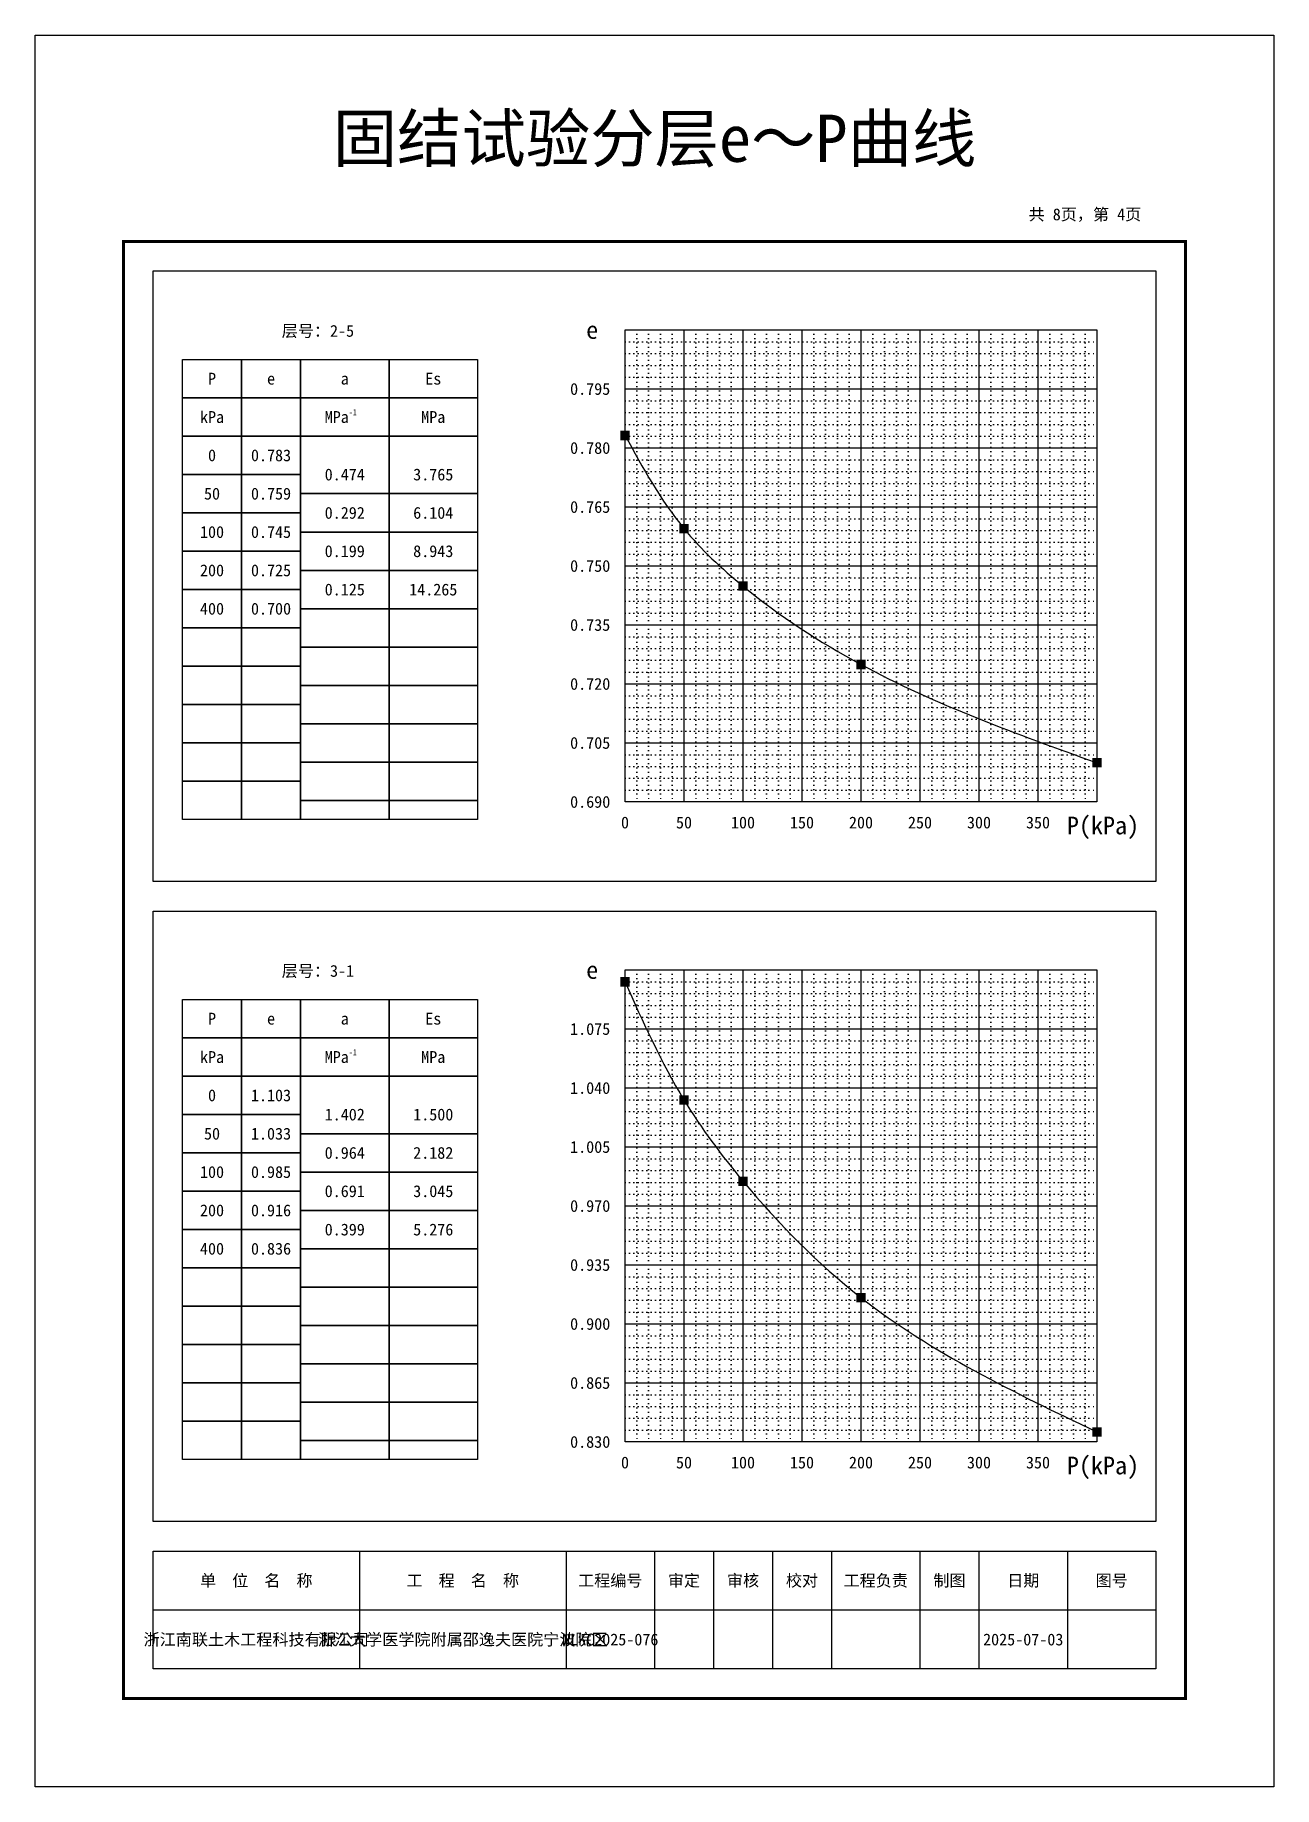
# Model space of a CAD drawing. Extents: x 0 to 1680, y 0 to 297.
# Drawn here: x 630 to 840, y 0 to 297 of the extents above; entities that cross this region are included whole.
import ezdxf
from ezdxf.enums import TextEntityAlignment as Align

# ---------------------------------------------------------------- set-up
doc = ezdxf.new("R2010")
doc.units = 0
doc.linetypes.add('DOT', pattern=[6.35, 0, -6.35])
doc.layers.get('0').update_dxf_attribs({"linetype": 'CONTINUOUS'})
doc.styles.add('XT', font='')
doc.styles.get('XT').set_extended_font_data('SimSun')

msp = doc.modelspace()

# ---------------------------------------------------------------- texts
at = {"style": 'XT'}
for s, height, p in [('固结试验分层e～P曲线', 8, (735, 279.5)), ('P', 2, (660, 238.75)), ('e', 2, (670, 238.75)), ('a', 2, (682.5, 238.75)), ('Es', 2, (697.5, 238.75)), ('kPa', 2, (660, 232.25)), ('MPa  ', 2, (682.5, 232.25)), ('MPa', 2, (697.5, 232.25)), ('0', 2, (660, 225.75)), ('0.783', 2, (670, 225.75)), ('0.474', 2, (682.5, 222.5)), ('3.765', 2, (697.5, 222.5)), ('50', 2, (660, 219.25)), ('0.759', 2, (670, 219.25)), ('0.292', 2, (682.5, 216)), ('6.104', 2, (697.5, 216)), ('100', 2, (660, 212.75)), ('0.745', 2, (670, 212.75)), ('0.199', 2, (682.5, 209.5)), ('8.943', 2, (697.5, 209.5)), ('200', 2, (660, 206.25)), ('0.725', 2, (670, 206.25)), ('0.125', 2, (682.5, 203)), ('14.265', 2, (697.5, 203)), ('400', 2, (660, 199.75)), ('0.700', 2, (670, 199.75)), ('P', 2, (660, 130.25)), ('e', 2, (670, 130.25)), ('a', 2, (682.5, 130.25)), ('Es', 2, (697.5, 130.25)), ('kPa', 2, (660, 123.75)), ('MPa  ', 2, (682.5, 123.75)), ('MPa', 2, (697.5, 123.75)), ('0', 2, (660, 117.25)), ('1.103', 2, (670, 117.25)), ('1.402', 2, (682.5, 114)), ('1.500', 2, (697.5, 114)), ('50', 2, (660, 110.75)), ('1.033', 2, (670, 110.75)), ('0.964', 2, (682.5, 107.5)), ('2.182', 2, (697.5, 107.5)), ('100', 2, (660, 104.25)), ('0.985', 2, (670, 104.25)), ('0.691', 2, (682.5, 101)), ('3.045', 2, (697.5, 101)), ('200', 2, (660, 97.75)), ('0.916', 2, (670, 97.75)), ('0.399', 2, (682.5, 94.5)), ('5.276', 2, (697.5, 94.5)), ('400', 2, (660, 91.25)), ('0.836', 2, (670, 91.25)), ('单  位  名  称', 2, (667.5, 35)), ('工  程  名  称', 2, (702.5, 35)), ('工程编号', 2, (727.5, 35)), ('审定', 2, (740, 35)), ('审核', 2, (750, 35)), ('校对', 2, (760, 35)), ('工程负责', 2, (772.5, 35)), ('制图', 2, (785, 35)), ('日期', 2, (797.5, 35)), ('图号', 2, (812.5, 35)), ('浙江南联土木工程科技有限公司', 2, (667.5, 25)), ('浙江大学医学院附属邵逸夫医院宁波院区', 2, (702.5, 25)), ('NLKC2025-076', 2, (727.5, 25)), ('2025-07-03', 2, (797.5, 25))]:
    msp.add_text(s, height=height, dxfattribs=at).set_placement(p, align=Align.MIDDLE_CENTER)
for s, p in [('共 8页，第 4页', (817.5, 265)), ('层号：', (680, 245.25)), ('层号：', (680, 136.75))]:
    msp.add_text(s, height=2, dxfattribs=at).set_placement(p, align=Align.BOTTOM_RIGHT)
for s, height, p in [('2-5', 2, (680, 245.25)), (' -1', 1, (682.5, 232.25)), ('3-1', 2, (680, 136.75)), (' -1', 1, (682.5, 123.75))]:
    msp.add_text(s, height=height, dxfattribs=at).set_placement(p, align=Align.BOTTOM_LEFT)
for s, height, p in [(' e ', 3, (727.5, 247)), ('0.795', 2, (727.5, 237)), ('0.780', 2, (727.5, 227)), ('0.765', 2, (727.5, 217)), ('0.750', 2, (727.5, 207)), ('0.735', 2, (727.5, 197)), ('0.720', 2, (727.5, 187)), ('0.705', 2, (727.5, 177)), ('0.690', 2, (727.5, 167)), (' e ', 3, (727.5, 138.5)), ('1.075', 2, (727.5, 128.5)), ('1.040', 2, (727.5, 118.5)), ('1.005', 2, (727.5, 108.5)), ('0.970', 2, (727.5, 98.5)), ('0.935', 2, (727.5, 88.5)), ('0.900', 2, (727.5, 78.5)), ('0.865', 2, (727.5, 68.5)), ('0.830', 2, (727.5, 58.5))]:
    msp.add_text(s, height=height, dxfattribs=at).set_placement(p, align=Align.MIDDLE_RIGHT)
for s, height, p in [('0', 2, (730, 164.5)), ('50', 2, (740, 164.5)), ('100', 2, (750, 164.5)), ('150', 2, (760, 164.5)), ('200', 2, (770, 164.5)), ('250', 2, (780, 164.5)), ('300', 2, (790, 164.5)), ('350', 2, (800, 164.5)), (' P(kPa)', 3, (810, 164.5)), ('0', 2, (730, 56)), ('50', 2, (740, 56)), ('100', 2, (750, 56)), ('150', 2, (760, 56)), ('200', 2, (770, 56)), ('250', 2, (780, 56)), ('300', 2, (790, 56)), ('350', 2, (800, 56)), (' P(kPa)', 3, (810, 56))]:
    msp.add_text(s, height=height, dxfattribs=at).set_placement(p, align=Align.TOP_CENTER)

# ---------------------------------------------------------------- linework, layer by layer
at = {"color": 245, "linetype": 'Continuous'}
msp.add_lwpolyline([(630, 297), (840, 297), (840, 0), (630, 0)], close=True, dxfattribs=at)
at = {"linetype": 'Continuous', "const_width": 0.5}
msp.add_lwpolyline([(645, 262), (825, 262), (825, 15), (645, 15)], close=True, dxfattribs=at)
at = {"linetype": 'Continuous'}
for points in [[(650, 257), (820, 257), (820, 153.5), (650, 153.5)], [(730, 247), (810, 247), (810, 167), (730, 167)], [(655, 242), (705, 242), (705, 164), (655, 164)], [(665, 242), (665, 164)], [(675, 242), (675, 164)], [(690, 242), (690, 164)], [(655, 235.5), (705, 235.5)], [(655, 229), (705, 229)], [(655, 222.5), (675, 222.5)], [(675, 219.25), (705, 219.25)], [(655, 216), (675, 216)], [(675, 212.75), (705, 212.75)], [(655, 209.5), (675, 209.5)], [(675, 206.25), (705, 206.25)], [(655, 203), (675, 203)], [(675, 199.75), (705, 199.75)], [(655, 196.5), (675, 196.5)], [(675, 193.25), (705, 193.25)], [(655, 190), (675, 190)], [(675, 186.75), (705, 186.75)], [(655, 183.5), (675, 183.5)], [(675, 180.25), (705, 180.25)], [(655, 177), (675, 177)], [(675, 173.75), (705, 173.75)], [(655, 170.5), (675, 170.5)], [(675, 167.25), (705, 167.25)], [(650, 148.5), (820, 148.5), (820, 45), (650, 45)], [(730, 138.5), (810, 138.5), (810, 58.5), (730, 58.5)], [(655, 133.5), (705, 133.5), (705, 55.5), (655, 55.5)], [(665, 133.5), (665, 55.5)], [(675, 133.5), (675, 55.5)], [(690, 133.5), (690, 55.5)], [(655, 127), (705, 127)], [(655, 120.5), (705, 120.5)], [(655, 114), (675, 114)], [(675, 110.75), (705, 110.75)], [(655, 107.5), (675, 107.5)], [(675, 104.25), (705, 104.25)], [(655, 101), (675, 101)], [(675, 97.75), (705, 97.75)], [(655, 94.5), (675, 94.5)], [(675, 91.25), (705, 91.25)], [(655, 88), (675, 88)], [(675, 84.75), (705, 84.75)], [(655, 81.5), (675, 81.5)], [(675, 78.25), (705, 78.25)], [(655, 75), (675, 75)], [(675, 71.75), (705, 71.75)], [(655, 68.5), (675, 68.5)], [(675, 65.25), (705, 65.25)], [(655, 62), (675, 62)], [(675, 58.75), (705, 58.75)], [(650, 40), (820, 40), (820, 20), (650, 20)]]:
    msp.add_lwpolyline(points, close=True, dxfattribs=at)
at = {"color": 79, "linetype": 'DOT', "ltscale": 0.1}
for points in [[(732, 247), (732, 167)], [(734, 247), (734, 167)], [(736, 247), (736, 167)], [(738, 247), (738, 167)], [(742, 247), (742, 167)], [(744, 247), (744, 167)], [(746, 247), (746, 167)], [(748, 247), (748, 167)], [(752, 247), (752, 167)], [(754, 247), (754, 167)], [(756, 247), (756, 167)], [(758, 247), (758, 167)], [(762, 247), (762, 167)], [(764, 247), (764, 167)], [(766, 247), (766, 167)], [(768, 247), (768, 167)], [(772, 247), (772, 167)], [(774, 247), (774, 167)], [(776, 247), (776, 167)], [(778, 247), (778, 167)], [(782, 247), (782, 167)], [(784, 247), (784, 167)], [(786, 247), (786, 167)], [(788, 247), (788, 167)], [(792, 247), (792, 167)], [(794, 247), (794, 167)], [(796, 247), (796, 167)], [(798, 247), (798, 167)], [(802, 247), (802, 167)], [(804, 247), (804, 167)], [(806, 247), (806, 167)], [(808, 247), (808, 167)], [(730, 245), (810, 245)], [(730, 243), (810, 243)], [(730, 241), (810, 241)], [(730, 239), (810, 239)], [(730, 235), (810, 235)], [(730, 233), (810, 233)], [(730, 231), (810, 231)], [(730, 229), (810, 229)], [(730, 225), (810, 225)], [(730, 223), (810, 223)], [(730, 221), (810, 221)], [(730, 219), (810, 219)], [(730, 215), (810, 215)], [(730, 213), (810, 213)], [(730, 211), (810, 211)], [(730, 209), (810, 209)], [(730, 205), (810, 205)], [(730, 203), (810, 203)], [(730, 201), (810, 201)], [(730, 199), (810, 199)], [(730, 195), (810, 195)], [(730, 193), (810, 193)], [(730, 191), (810, 191)], [(730, 189), (810, 189)], [(730, 185), (810, 185)], [(730, 183), (810, 183)], [(730, 181), (810, 181)], [(730, 179), (810, 179)], [(730, 175), (810, 175)], [(730, 173), (810, 173)], [(730, 171), (810, 171)], [(730, 169), (810, 169)], [(732, 138.5), (732, 58.5)], [(734, 138.5), (734, 58.5)], [(736, 138.5), (736, 58.5)], [(738, 138.5), (738, 58.5)], [(742, 138.5), (742, 58.5)], [(744, 138.5), (744, 58.5)], [(746, 138.5), (746, 58.5)], [(748, 138.5), (748, 58.5)], [(752, 138.5), (752, 58.5)], [(754, 138.5), (754, 58.5)], [(756, 138.5), (756, 58.5)], [(758, 138.5), (758, 58.5)], [(762, 138.5), (762, 58.5)], [(764, 138.5), (764, 58.5)], [(766, 138.5), (766, 58.5)], [(768, 138.5), (768, 58.5)], [(772, 138.5), (772, 58.5)], [(774, 138.5), (774, 58.5)], [(776, 138.5), (776, 58.5)], [(778, 138.5), (778, 58.5)], [(782, 138.5), (782, 58.5)], [(784, 138.5), (784, 58.5)], [(786, 138.5), (786, 58.5)], [(788, 138.5), (788, 58.5)], [(792, 138.5), (792, 58.5)], [(794, 138.5), (794, 58.5)], [(796, 138.5), (796, 58.5)], [(798, 138.5), (798, 58.5)], [(802, 138.5), (802, 58.5)], [(804, 138.5), (804, 58.5)], [(806, 138.5), (806, 58.5)], [(808, 138.5), (808, 58.5)], [(730, 136.5), (810, 136.5)], [(730, 134.5), (810, 134.5)], [(730, 132.5), (810, 132.5)], [(730, 130.5), (810, 130.5)], [(730, 126.5), (810, 126.5)], [(730, 124.5), (810, 124.5)], [(730, 122.5), (810, 122.5)], [(730, 120.5), (810, 120.5)], [(730, 116.5), (810, 116.5)], [(730, 114.5), (810, 114.5)], [(730, 112.5), (810, 112.5)], [(730, 110.5), (810, 110.5)], [(730, 106.5), (810, 106.5)], [(730, 104.5), (810, 104.5)], [(730, 102.5), (810, 102.5)], [(730, 100.5), (810, 100.5)], [(730, 96.5), (810, 96.5)], [(730, 94.5), (810, 94.5)], [(730, 92.5), (810, 92.5)], [(730, 90.5), (810, 90.5)], [(730, 86.5), (810, 86.5)], [(730, 84.5), (810, 84.5)], [(730, 82.5), (810, 82.5)], [(730, 80.5), (810, 80.5)], [(730, 76.5), (810, 76.5)], [(730, 74.5), (810, 74.5)], [(730, 72.5), (810, 72.5)], [(730, 70.5), (810, 70.5)], [(730, 66.5), (810, 66.5)], [(730, 64.5), (810, 64.5)], [(730, 62.5), (810, 62.5)], [(730, 60.5), (810, 60.5)]]:
    msp.add_lwpolyline(points, dxfattribs=at)
at = {"linetype": 'Continuous'}
for points in [[(740, 247), (740, 167)], [(750, 247), (750, 167)], [(760, 247), (760, 167)], [(770, 247), (770, 167)], [(780, 247), (780, 167)], [(790, 247), (790, 167)], [(800, 247), (800, 167)], [(730, 237), (810, 237)], [(730, 227), (810, 227)], [(730, 217), (810, 217)], [(730, 207), (810, 207)], [(730, 197), (810, 197)], [(730, 187), (810, 187)], [(730, 177), (810, 177)], [(740, 138.5), (740, 58.5)], [(750, 138.5), (750, 58.5)], [(760, 138.5), (760, 58.5)], [(770, 138.5), (770, 58.5)], [(780, 138.5), (780, 58.5)], [(790, 138.5), (790, 58.5)], [(800, 138.5), (800, 58.5)], [(730, 128.5), (810, 128.5)], [(730, 118.5), (810, 118.5)], [(730, 108.5), (810, 108.5)], [(730, 98.5), (810, 98.5)], [(730, 88.5), (810, 88.5)], [(730, 78.5), (810, 78.5)], [(730, 68.5), (810, 68.5)], [(685, 40), (685, 20)], [(720, 40), (720, 20)], [(735, 40), (735, 20)], [(745, 40), (745, 20)], [(755, 40), (755, 20)], [(765, 40), (765, 20)], [(780, 40), (780, 20)], [(790, 40), (790, 20)], [(805, 40), (805, 20)], [(820, 40), (820, 20)], [(650, 30), (820, 30)]]:
    msp.add_lwpolyline(points, dxfattribs=at)
at = {"color": 1, "linetype": 'Continuous', "const_width": 1.6}
for points in [[(729.2, 229.11), (730.8, 229.11)], [(739.2, 213.32), (740.8, 213.32)], [(749.2, 203.59), (750.8, 203.59)], [(769.2, 190.29), (770.8, 190.29)], [(809.2, 173.63), (810.8, 173.63)], [(729.2, 136.5), (730.8, 136.5)], [(739.2, 116.46), (740.8, 116.46)], [(749.2, 102.69), (750.8, 102.69)], [(769.2, 82.96), (770.8, 82.96)], [(809.2, 60.18), (810.8, 60.18)]]:
    msp.add_lwpolyline(points, dxfattribs=at)
at = {"color": 1, "linetype": 'Continuous'}
for points in [[(730, 229.11), (740, 213.32), (750, 203.59), (770, 190.29), (810, 173.63)], [(730, 136.5), (740, 116.46), (750, 102.69), (770, 82.96), (810, 60.18)]]:
    msp.add_spline(points, degree=3, dxfattribs=at).dxf.unprotected_set("ltscale", 0)

msp.set_redraw_order([(e.dxf.handle, doc.entitydb.next_handle()) for e in msp.query("TEXT MTEXT ATTDEF DIMENSION ARC_DIMENSION")])  # texts and dimensions are drawn at this point

doc.saveas('drawing.dxf')
